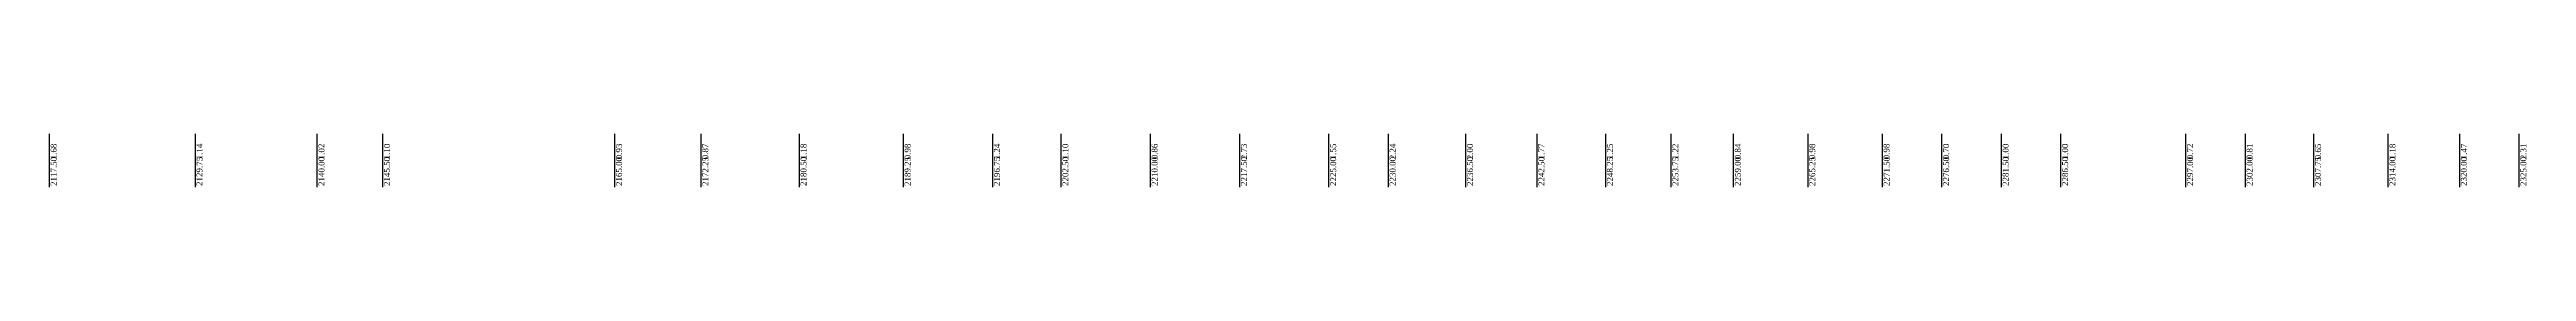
# Model space of a CAD drawing. Header units: metres. Extents: x -148477 to 168932, y -55673 to -2736.
# Drawn here: x -62973.2 to -62765, y -21790.5 to -21786 of the extents above; entities that cross this region are included whole.
import ezdxf

# ---------------------------------------------------------------- set-up
doc = ezdxf.new("R2010")
doc.units = ezdxf.units.M
doc.styles.add('liza', font='times.ttf', dxfattribs={"height": 2})

msp = doc.modelspace()

# ---------------------------------------------------------------- linework, layer by layer
at = {"color": 6, "linetype": 'Continuous', "lineweight": -3, "ltscale": 0.5}
for p, q in [((-62973.1572, -21790.5336), (-62973.1572, -21786.0336)), ((-62960.9072, -21790.5336), (-62960.9072, -21786.0336)), ((-62950.6572, -21790.5336), (-62950.6572, -21786.0336)), ((-62945.1572, -21790.5336), (-62945.1572, -21786.0336)), ((-62925.6572, -21790.5336), (-62925.6572, -21786.0336)), ((-62918.4072, -21790.5336), (-62918.4072, -21786.0336)), ((-62910.1572, -21790.5336), (-62910.1572, -21786.0336)), ((-62901.4072, -21790.5336), (-62901.4072, -21786.0336)), ((-62893.9072, -21790.5336), (-62893.9072, -21786.0336)), ((-62888.1572, -21790.5336), (-62888.1572, -21786.0336)), ((-62880.6572, -21790.5336), (-62880.6572, -21786.0336)), ((-62873.1572, -21790.5336), (-62873.1572, -21786.0336)), ((-62865.6572, -21790.5336), (-62865.6572, -21786.0336)), ((-62860.6572, -21790.5336), (-62860.6572, -21786.0336)), ((-62854.1572, -21790.5336), (-62854.1572, -21786.0336)), ((-62848.1572, -21790.5336), (-62848.1572, -21786.0336)), ((-62842.4072, -21790.5336), (-62842.4072, -21786.0336)), ((-62836.9072, -21790.5336), (-62836.9072, -21786.0336)), ((-62831.6572, -21790.5336), (-62831.6572, -21786.0336)), ((-62825.4072, -21790.5336), (-62825.4072, -21786.0336)), ((-62819.1572, -21790.5336), (-62819.1572, -21786.0336)), ((-62814.1572, -21790.5336), (-62814.1572, -21786.0336)), ((-62809.1572, -21790.5336), (-62809.1572, -21786.0336)), ((-62804.1572, -21790.5336), (-62804.1572, -21786.0336)), ((-62793.6572, -21790.5336), (-62793.6572, -21786.0336)), ((-62788.6572, -21790.5336), (-62788.6572, -21786.0336)), ((-62782.9072, -21790.5336), (-62782.9072, -21786.0336)), ((-62776.6572, -21790.5336), (-62776.6572, -21786.0336)), ((-62770.6572, -21790.5336), (-62770.6572, -21786.0336)), ((-62765.6572, -21790.5336), (-62765.6572, -21786.0336))]:
    msp.add_line(p, q, dxfattribs=at)

# ---------------------------------------------------------------- texts
at = {"color": 6, "linetype": 'Continuous', "lineweight": -3, "ltscale": 0.5, "char_height": 0.5, "width": 2.15, "attachment_point": 1, "rotation": 90, "style": 'liza'}
for s, insert in [('1.68', (-62973.0572, -21788.1836)), ('1.14', (-62960.8072, -21788.1836)), ('1.02', (-62950.5572, -21788.1836)), ('1.10', (-62945.0572, -21788.1836)), ('0.93', (-62925.5572, -21788.1836)), ('0.87', (-62918.3072, -21788.1836)), ('1.18', (-62910.0572, -21788.1836)), ('0.98', (-62901.3072, -21788.1836)), ('1.24', (-62893.8072, -21788.1836)), ('1.10', (-62888.0572, -21788.1836)), ('0.86', (-62880.5572, -21788.1836)), ('2.73', (-62873.0572, -21788.1836)), ('1.55', (-62865.5572, -21788.1836)), ('2.24', (-62860.5572, -21788.1836)), ('2.00', (-62854.0572, -21788.1836)), ('1.77', (-62848.0572, -21788.1836)), ('1.25', (-62842.3072, -21788.1836)), ('1.22', (-62836.8072, -21788.1836)), ('0.84', (-62831.5572, -21788.1836)), ('0.98', (-62825.3072, -21788.1836)), ('0.98', (-62819.0572, -21788.1836)), ('0.70', (-62814.0572, -21788.1836)), ('1.00', (-62809.0572, -21788.1836)), ('1.00', (-62804.0572, -21788.1836)), ('0.72', (-62793.5572, -21788.1836)), ('0.81', (-62788.5572, -21788.1836)), ('0.65', (-62782.8072, -21788.1836)), ('1.18', (-62776.5572, -21788.1836)), ('1.47', (-62770.5572, -21788.1836)), ('2.31', (-62765.5572, -21788.1836)), ('2117.50', (-62973.0572, -21790.4336)), ('2129.75', (-62960.8072, -21790.4336)), ('2140.00', (-62950.5572, -21790.4336)), ('2145.50', (-62945.0572, -21790.4336)), ('2165.00', (-62925.5572, -21790.4336)), ('2172.25', (-62918.3072, -21790.4336)), ('2180.50', (-62910.0572, -21790.4336)), ('2189.25', (-62901.3072, -21790.4336)), ('2196.75', (-62893.8072, -21790.4336)), ('2202.50', (-62888.0572, -21790.4336)), ('2210.00', (-62880.5572, -21790.4336)), ('2217.50', (-62873.0572, -21790.4336)), ('2225.00', (-62865.5572, -21790.4336)), ('2230.00', (-62860.5572, -21790.4336)), ('2236.50', (-62854.0572, -21790.4336)), ('2242.50', (-62848.0572, -21790.4336)), ('2248.25', (-62842.3072, -21790.4336)), ('2253.75', (-62836.8072, -21790.4336)), ('2259.00', (-62831.5572, -21790.4336)), ('2265.25', (-62825.3072, -21790.4336)), ('2271.50', (-62819.0572, -21790.4336)), ('2276.50', (-62814.0572, -21790.4336)), ('2281.50', (-62809.0572, -21790.4336)), ('2286.50', (-62804.0572, -21790.4336)), ('2297.00', (-62793.5572, -21790.4336)), ('2302.00', (-62788.5572, -21790.4336)), ('2307.75', (-62782.8072, -21790.4336)), ('2314.00', (-62776.5572, -21790.4336)), ('2320.00', (-62770.5572, -21790.4336)), ('2325.00', (-62765.5572, -21790.4336))]:
    msp.add_mtext(s, dxfattribs=dict(at, insert=insert))

doc.saveas('drawing.dxf')
